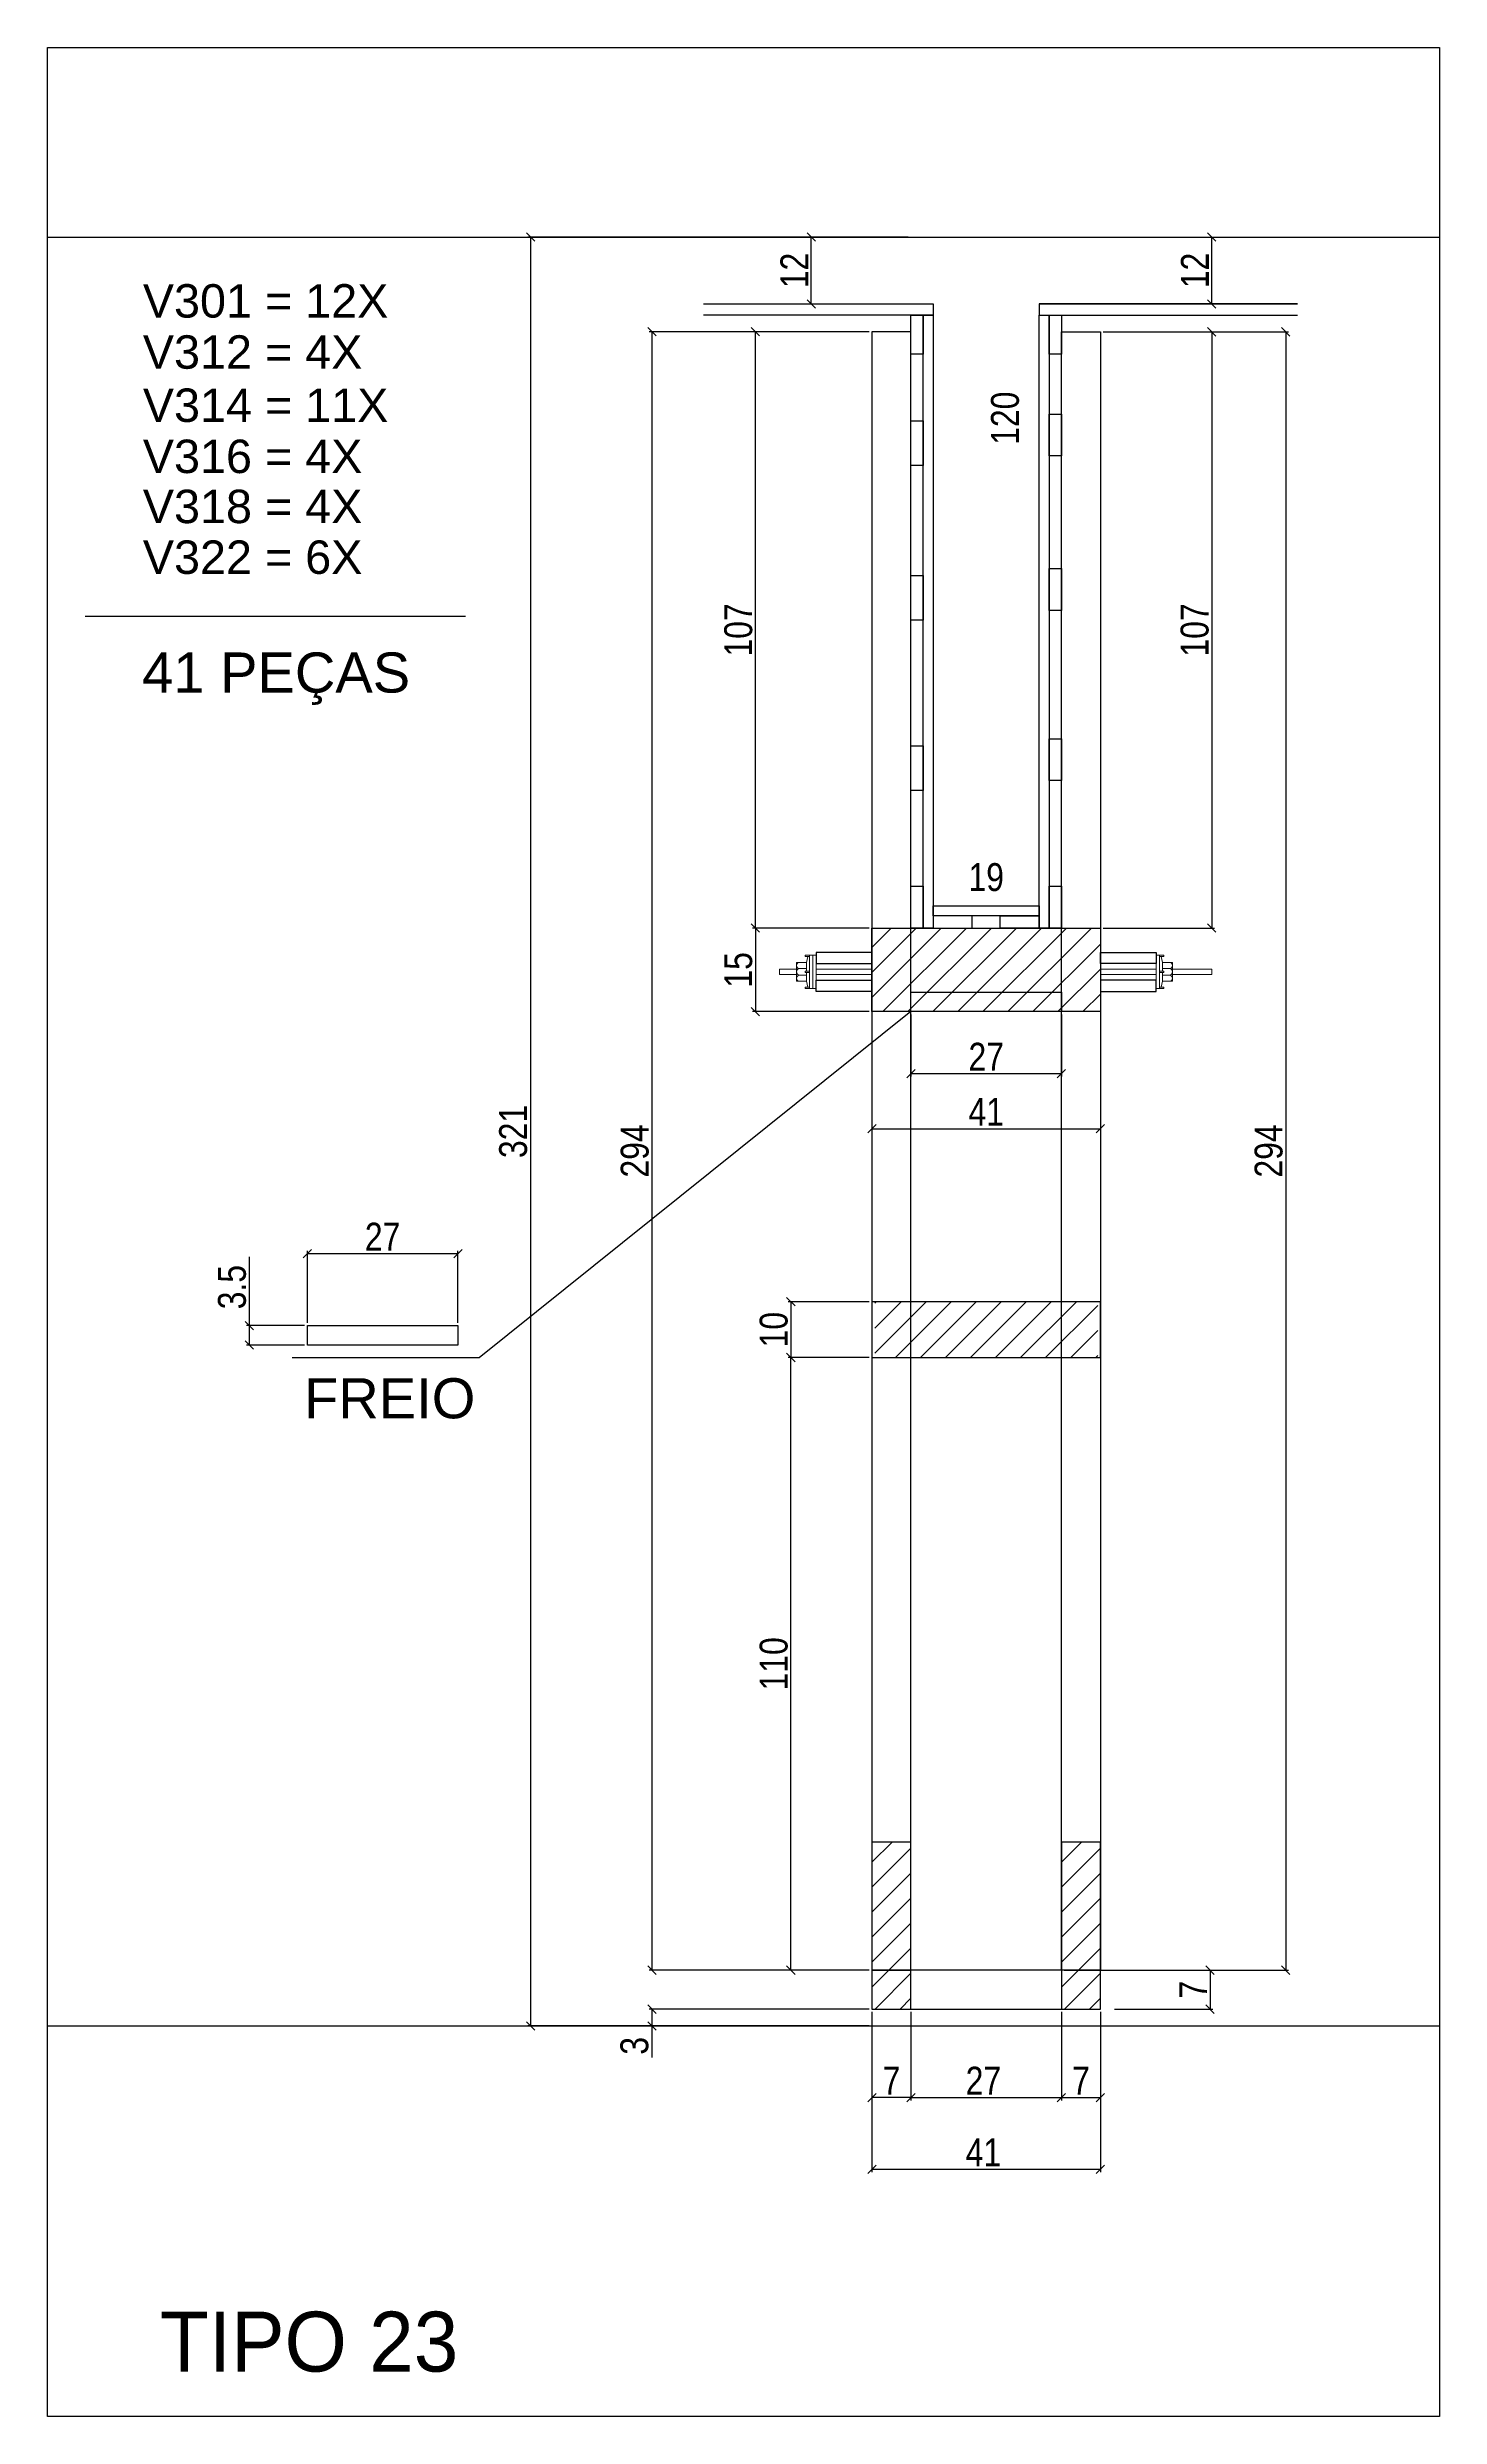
# Model space of a CAD drawing. Header units: millimetres. Extents: x -1501 to 2149, y 662 to 5627.
# Drawn here: x -463 to 37, y 2201 to 3052 of the extents above; entities that cross this region are included whole.
import ezdxf

# ---------------------------------------------------------------- set-up
doc = ezdxf.new("R2010")
doc.units = ezdxf.units.MM
for name, color, linetype in [('1', 1, 'Continuous'), ('COTA', 241, 'Continuous'), ('GARFOS OK', 3, 'Continuous'), ('Painéis', 200, 'Continuous'), ('Resinado', 41, 'Continuous'), ('SARR_3.5x7', 81, 'Continuous'), ('SARR_7x7', 40, 'Continuous'), ('TIRAS REESCORAMENTO', 252, 'Continuous'), ('VIGAS', 3, 'Continuous')]:
    doc.layers.add(name, color=color, linetype=linetype)
doc.layers.add('BARRA_ANCORAGEM', color=1, linetype='Continuous', lineweight=15)
doc.styles.add('COTA TECNICA 2X', font='techl___.ttf', dxfattribs={"height": 10})
doc.styles.add('R80-50', font='arial.ttf', dxfattribs={"height": 10})
doc.styles.add('ROMAS860', font='ROMAS860.SHX', dxfattribs={"height": 8.5})
doc.dimstyles.new('SECAO', dxfattribs={"dimscale": 0.333333, "dimtxt": 5, "dimasz": 9, "dimexe": 3, "dimexo": 3, "dimgap": 3, "dimtad": 1, "dimdec": 1, "dimlfac": 0.5, "dimzin": 12, "dimdsep": 46, "dimtxsty": 'COTA TECNICA 2X', "dimblk1": 'OBLIQUE', "dimblk2": 'OBLIQUE', "dimsah": 1, "dimcen": 0.9, "dimclrd": 4, "dimclre": 4, "dimclrt": 240, "dimadec": 1, "dimazin": 3, "dimtfac": 1, "dimtdec": 1, "dimtmove": 0, "dimatfit": 3, "dimfxl": 1, "dimtolj": 1, "dimtzin": 12, "dimarcsym": 0})

# ---------------------------------------------------------------- blocks, each defined once
blk = doc.blocks.new('_Oblique')
at = {"layer": '1', "color": 0, "lineweight": -2}
blk.add_line((-0.5, -0.5), (0.5, 0.5), dxfattribs=at)
blk = doc.blocks.new('*D549')
at = {"layer": 'COTA', "color": 4, "lineweight": -2, "transparency": 16777216}
for p, q in [((-168.16, 2949.74), (-247.12, 2949.74)), ((-246.12, 2949.74), (-246.12, 2361.64)), ((-168.16, 2361.64), (-247.12, 2361.64))]:
    blk.add_line(p, q, dxfattribs=at)
at = {"layer": 'Defpoints', "color": 0, "transparency": 16777216}
for p in [(-167.16, 2949.74), (-246.12, 2361.64), (-167.16, 2361.64)]:
    blk.add_point(p, dxfattribs=at)
at = {"layer": 'COTA', "color": 4, "lineweight": -2, "transparency": 16777216, "xscale": 3, "yscale": 3, "zscale": 3}
for p, rotation in [((-246.12, 2949.74), 90), ((-246.12, 2361.64), 270)]:
    blk.add_blockref('_Oblique', p, dxfattribs=dict(at, rotation=rotation))
at = {"layer": 'COTA', "color": 240, "transparency": 16777216, "insert": (-252.22, 2655.69), "char_height": 10, "attachment_point": 5, "rotation": 90, "style": 'COTA TECNICA 2X'}
blk.add_mtext('\\A1;294', dxfattribs=at)
blk = doc.blocks.new('*D550')
at = {"layer": 'COTA', "color": 4, "lineweight": -2, "transparency": 16777216}
for p, q in [((-167.16, 2346.64), (-167.16, 2289.19)), ((-85.16, 2346.64), (-85.16, 2289.19)), ((-167.16, 2290.19), (-85.16, 2290.19))]:
    blk.add_line(p, q, dxfattribs=at)
at = {"layer": 'Defpoints', "color": 0, "transparency": 16777216}
for p in [(-167.16, 2347.64), (-85.16, 2347.64), (-85.16, 2290.19)]:
    blk.add_point(p, dxfattribs=at)
at = {"layer": 'COTA', "color": 4, "lineweight": -2, "transparency": 16777216, "xscale": 3, "yscale": 3, "zscale": 3, "rotation": 180}
blk.add_blockref('_Oblique', (-167.16, 2290.19), dxfattribs=at)
at = {"layer": 'COTA', "color": 4, "lineweight": -2, "transparency": 16777216, "xscale": 3, "yscale": 3, "zscale": 3}
blk.add_blockref('_Oblique', (-85.16, 2290.19), dxfattribs=at)
at = {"layer": 'COTA', "color": 240, "transparency": 16777216, "insert": (-127.16, 2296.26), "char_height": 10, "attachment_point": 5, "style": 'COTA TECNICA 2X'}
blk.add_mtext('\\A1;41', dxfattribs=at)
blk = doc.blocks.new('*D551')
at = {"layer": 'COTA', "color": 4, "lineweight": -2, "transparency": 16777216}
for p, q in [((-153.16, 2346.64), (-153.16, 2314.91)), ((-99.16, 2346.64), (-99.16, 2314.91)), ((-153.16, 2315.91), (-99.16, 2315.91))]:
    blk.add_line(p, q, dxfattribs=at)
at = {"layer": 'Defpoints', "color": 0, "transparency": 16777216}
for p in [(-153.16, 2347.64), (-99.16, 2347.64), (-99.16, 2315.91)]:
    blk.add_point(p, dxfattribs=at)
at = {"layer": 'COTA', "color": 4, "lineweight": -2, "transparency": 16777216, "xscale": 3, "yscale": 3, "zscale": 3, "rotation": 180}
blk.add_blockref('_Oblique', (-153.16, 2315.91), dxfattribs=at)
at = {"layer": 'COTA', "color": 4, "lineweight": -2, "transparency": 16777216, "xscale": 3, "yscale": 3, "zscale": 3}
blk.add_blockref('_Oblique', (-99.16, 2315.91), dxfattribs=at)
at = {"layer": 'COTA', "color": 240, "transparency": 16777216, "insert": (-127.16, 2321.98), "char_height": 10, "attachment_point": 5, "style": 'COTA TECNICA 2X'}
blk.add_mtext('\\A1;27', dxfattribs=at)
blk = doc.blocks.new('*D552')
at = {"layer": 'COTA', "color": 4, "lineweight": -2, "transparency": 16777216}
blk.add_line((-99.16, 2315.91), (-85.16, 2315.91), dxfattribs=at)
at = {"layer": 'Defpoints', "color": 0, "transparency": 16777216}
for p in [(-99.16, 2315.91), (-85.16, 2315.91), (-85.16, 2315.91)]:
    blk.add_point(p, dxfattribs=at)
at = {"layer": 'COTA', "color": 4, "lineweight": -2, "transparency": 16777216, "xscale": 3, "yscale": 3, "zscale": 3, "rotation": 180}
blk.add_blockref('_Oblique', (-99.16, 2315.91), dxfattribs=at)
at = {"layer": 'COTA', "color": 4, "lineweight": -2, "transparency": 16777216, "xscale": 3, "yscale": 3, "zscale": 3}
blk.add_blockref('_Oblique', (-85.16, 2315.91), dxfattribs=at)
at = {"layer": 'COTA', "color": 240, "transparency": 16777216, "insert": (-92.16, 2321.98), "char_height": 10, "attachment_point": 5, "style": 'COTA TECNICA 2X'}
blk.add_mtext('\\A1;7', dxfattribs=at)
blk = doc.blocks.new('*D553')
at = {"layer": 'COTA', "color": 4, "lineweight": -2, "transparency": 16777216}
blk.add_line((-153.16, 2315.91), (-167.16, 2315.91), dxfattribs=at)
at = {"layer": 'Defpoints', "color": 0, "transparency": 16777216}
for p in [(-167.16, 2315.91), (-167.16, 2315.91), (-153.16, 2315.91)]:
    blk.add_point(p, dxfattribs=at)
at = {"layer": 'COTA', "color": 4, "lineweight": -2, "transparency": 16777216, "xscale": 3, "yscale": 3, "zscale": 3, "rotation": 180}
blk.add_blockref('_Oblique', (-167.16, 2315.91), dxfattribs=at)
at = {"layer": 'COTA', "color": 4, "lineweight": -2, "transparency": 16777216, "xscale": 3, "yscale": 3, "zscale": 3}
blk.add_blockref('_Oblique', (-153.16, 2315.91), dxfattribs=at)
at = {"layer": 'COTA', "color": 240, "transparency": 16777216, "insert": (-160.16, 2321.98), "char_height": 10, "attachment_point": 5, "style": 'COTA TECNICA 2X'}
blk.add_mtext('\\A1;7', dxfattribs=at)
blk = doc.blocks.new('*D554')
at = {"layer": 'COTA', "color": 4, "lineweight": -2, "transparency": 16777216}
for p, q in [((-168.16, 2601.55), (-197.26, 2601.55)), ((-196.26, 2601.55), (-196.26, 2581.55)), ((-168.16, 2581.55), (-197.26, 2581.55))]:
    blk.add_line(p, q, dxfattribs=at)
at = {"layer": 'Defpoints', "color": 0, "transparency": 16777216}
for p in [(-167.16, 2601.55), (-196.26, 2581.55), (-167.16, 2581.55)]:
    blk.add_point(p, dxfattribs=at)
at = {"layer": 'COTA', "color": 4, "lineweight": -2, "transparency": 16777216, "xscale": 3, "yscale": 3, "zscale": 3}
for p, rotation in [((-196.26, 2601.55), 90), ((-196.26, 2581.55), 270)]:
    blk.add_blockref('_Oblique', p, dxfattribs=dict(at, rotation=rotation))
at = {"layer": 'COTA', "color": 240, "transparency": 16777216, "insert": (-202.36, 2591.55), "char_height": 10, "attachment_point": 5, "rotation": 90, "style": 'COTA TECNICA 2X'}
blk.add_mtext('\\A1;10', dxfattribs=at)
blk = doc.blocks.new('*D555')
at = {"layer": 'COTA', "color": 4, "lineweight": -2, "transparency": 16777216}
for p, q in [((-84.16, 2949.71), (-44.23, 2949.71)), ((-45.23, 2949.71), (-45.23, 2735.69)), ((-84.16, 2735.69), (-44.23, 2735.69))]:
    blk.add_line(p, q, dxfattribs=at)
at = {"layer": 'Defpoints', "color": 0, "transparency": 16777216}
for p in [(-85.16, 2949.71), (-85.16, 2735.69), (-45.23, 2735.69)]:
    blk.add_point(p, dxfattribs=at)
at = {"layer": 'COTA', "color": 4, "lineweight": -2, "transparency": 16777216, "xscale": 3, "yscale": 3, "zscale": 3}
for p, rotation in [((-45.23, 2949.71), 90), ((-45.23, 2735.69), 270)]:
    blk.add_blockref('_Oblique', p, dxfattribs=dict(at, rotation=rotation))
at = {"layer": 'COTA', "color": 240, "transparency": 16777216, "insert": (-51.33, 2842.7), "char_height": 10, "attachment_point": 5, "rotation": 90, "style": 'COTA TECNICA 2X'}
blk.add_mtext('\\A1;107', dxfattribs=at)
blk = doc.blocks.new('*D556')
at = {"layer": 'COTA', "color": 4, "lineweight": -2, "transparency": 16777216}
for p, q in [((-154.16, 2983.74), (-290.62, 2983.74)), ((-289.62, 2983.74), (-289.62, 2341.64)), ((-168.16, 2341.64), (-290.62, 2341.64))]:
    blk.add_line(p, q, dxfattribs=at)
at = {"layer": 'Defpoints', "color": 0, "transparency": 16777216}
for p in [(-153.16, 2983.74), (-289.62, 2341.64), (-167.16, 2341.64)]:
    blk.add_point(p, dxfattribs=at)
at = {"layer": 'COTA', "color": 4, "lineweight": -2, "transparency": 16777216, "xscale": 3, "yscale": 3, "zscale": 3}
for p, rotation in [((-289.62, 2983.74), 90), ((-289.62, 2341.64), 270)]:
    blk.add_blockref('_Oblique', p, dxfattribs=dict(at, rotation=rotation))
at = {"layer": 'COTA', "color": 240, "transparency": 16777216, "insert": (-295.84, 2662.69), "char_height": 10, "attachment_point": 5, "rotation": 90, "style": 'COTA TECNICA 2X'}
blk.add_mtext('\\A1;321', dxfattribs=at)
blk = doc.blocks.new('*D557')
at = {"layer": 'COTA', "color": 4, "lineweight": -2, "transparency": 16777216}
for p, q in [((-168.16, 2347.64), (-247.12, 2347.64)), ((-246.12, 2347.64), (-246.12, 2341.64)), ((-168.16, 2341.64), (-247.12, 2341.64)), ((-246.12, 2341.64), (-246.12, 2330.31))]:
    blk.add_line(p, q, dxfattribs=at)
at = {"layer": 'Defpoints', "color": 0, "transparency": 16777216}
for p in [(-167.16, 2347.64), (-246.12, 2341.64), (-167.16, 2341.64)]:
    blk.add_point(p, dxfattribs=at)
at = {"layer": 'COTA', "color": 4, "lineweight": -2, "transparency": 16777216, "xscale": 3, "yscale": 3, "zscale": 3}
for p, rotation in [((-246.12, 2347.64), 90), ((-246.12, 2341.64), 270)]:
    blk.add_blockref('_Oblique', p, dxfattribs=dict(at, rotation=rotation))
at = {"layer": 'COTA', "color": 240, "transparency": 16777216, "insert": (-252.34, 2334.48), "char_height": 10, "attachment_point": 5, "rotation": 90, "style": 'COTA TECNICA 2X'}
blk.add_mtext('\\A1;3', dxfattribs=at)
blk = doc.blocks.new('*D558')
at = {"layer": 'Defpoints', "color": 0, "transparency": 16777216}
for p in [(-120.12, 2983.74), (-113.27, 2983.74), (-120.12, 2743.69)]:
    blk.add_point(p, dxfattribs=at)
at = {"layer": 'COTA', "color": 240, "transparency": 16777216, "insert": (-119.37, 2918.71), "char_height": 10, "attachment_point": 5, "rotation": 90, "style": 'COTA TECNICA 2X'}
blk.add_mtext('\\A1;120', dxfattribs=at)
blk = doc.blocks.new('*D559')
at = {"layer": 'Defpoints', "color": 0, "transparency": 16777216}
for p in [(-145.16, 2747.84), (-107.16, 2747.84), (-107.16, 2747.84)]:
    blk.add_point(p, dxfattribs=at)
at = {"layer": 'COTA', "color": 240, "transparency": 16777216, "insert": (-126.16, 2753.93), "char_height": 10, "attachment_point": 5, "style": 'COTA TECNICA 2X'}
blk.add_mtext('\\A1;19', dxfattribs=at)
blk = doc.blocks.new('*D560')
at = {"layer": 'COTA', "color": 4, "lineweight": -2, "transparency": 16777216}
for p, q in [((-168.16, 2581.55), (-197.26, 2581.55)), ((-196.26, 2361.64), (-196.26, 2581.55)), ((-169.16, 2361.64), (-197.26, 2361.64))]:
    blk.add_line(p, q, dxfattribs=at)
at = {"layer": 'Defpoints', "color": 0, "transparency": 16777216}
for p in [(-196.26, 2581.55), (-167.16, 2581.55), (-168.16, 2361.64)]:
    blk.add_point(p, dxfattribs=at)
at = {"layer": 'COTA', "color": 4, "lineweight": -2, "transparency": 16777216, "xscale": 3, "yscale": 3, "zscale": 3}
for p, rotation in [((-196.26, 2581.55), 90), ((-196.26, 2361.64), 270)]:
    blk.add_blockref('_Oblique', p, dxfattribs=dict(at, rotation=rotation))
at = {"layer": 'COTA', "color": 240, "transparency": 16777216, "insert": (-202.36, 2471.6), "char_height": 10, "attachment_point": 5, "rotation": 90, "style": 'COTA TECNICA 2X'}
blk.add_mtext('\\A1;110', dxfattribs=at)
blk = doc.blocks.new('*D561')
at = {"layer": 'COTA', "color": 4, "lineweight": -2, "transparency": 16777216}
for p, q in [((-57.56, 2983.74), (-44.23, 2983.74)), ((-45.23, 2959.74), (-45.23, 2983.74)), ((-57.56, 2959.74), (-44.23, 2959.74))]:
    blk.add_line(p, q, dxfattribs=at)
at = {"layer": 'Defpoints', "color": 0, "transparency": 16777216}
for p in [(-58.56, 2983.74), (-45.23, 2983.74), (-58.56, 2959.74)]:
    blk.add_point(p, dxfattribs=at)
at = {"layer": 'COTA', "color": 4, "lineweight": -2, "transparency": 16777216, "xscale": 3, "yscale": 3, "zscale": 3}
for p, rotation in [((-45.23, 2983.74), 90), ((-45.23, 2959.74), 270)]:
    blk.add_blockref('_Oblique', p, dxfattribs=dict(at, rotation=rotation))
at = {"layer": 'COTA', "color": 240, "transparency": 16777216, "insert": (-51.28, 2971.74), "char_height": 10, "attachment_point": 5, "rotation": 90, "style": 'COTA TECNICA 2X'}
blk.add_mtext('\\A1;12', dxfattribs=at)
blk = doc.blocks.new('*D562')
at = {"layer": 'COTA', "color": 4, "lineweight": -2, "transparency": 16777216}
for p, q in [((-83.16, 2949.71), (-17.68, 2949.71)), ((-18.68, 2949.71), (-18.68, 2361.64)), ((-83.16, 2361.64), (-17.68, 2361.64))]:
    blk.add_line(p, q, dxfattribs=at)
at = {"layer": 'Defpoints', "color": 0, "transparency": 16777216}
for p in [(-84.16, 2949.71), (-84.16, 2361.64), (-18.68, 2361.64)]:
    blk.add_point(p, dxfattribs=at)
at = {"layer": 'COTA', "color": 4, "lineweight": -2, "transparency": 16777216, "xscale": 3, "yscale": 3, "zscale": 3}
for p, rotation in [((-18.68, 2949.71), 90), ((-18.68, 2361.64), 270)]:
    blk.add_blockref('_Oblique', p, dxfattribs=dict(at, rotation=rotation))
at = {"layer": 'COTA', "color": 240, "transparency": 16777216, "insert": (-24.79, 2655.68), "char_height": 10, "attachment_point": 5, "rotation": 90, "style": 'COTA TECNICA 2X'}
blk.add_mtext('\\A1;294', dxfattribs=at)
blk = doc.blocks.new('*D563')
at = {"layer": 'COTA', "color": 4, "lineweight": -2, "transparency": 16777216}
for p, q in [((-98.16, 2361.64), (-44.83, 2361.64)), ((-45.83, 2361.64), (-45.83, 2347.64)), ((-80.1, 2347.64), (-44.83, 2347.64))]:
    blk.add_line(p, q, dxfattribs=at)
at = {"layer": 'Defpoints', "color": 0, "transparency": 16777216}
for p in [(-99.16, 2361.64), (-81.1, 2347.64), (-45.83, 2347.64)]:
    blk.add_point(p, dxfattribs=at)
at = {"layer": 'COTA', "color": 4, "lineweight": -2, "transparency": 16777216, "xscale": 3, "yscale": 3, "zscale": 3}
for p, rotation in [((-45.83, 2361.64), 90), ((-45.83, 2347.64), 270)]:
    blk.add_blockref('_Oblique', p, dxfattribs=dict(at, rotation=rotation))
at = {"layer": 'COTA', "color": 240, "transparency": 16777216, "insert": (-51.91, 2354.64), "char_height": 10, "attachment_point": 5, "rotation": 90, "style": 'COTA TECNICA 2X'}
blk.add_mtext('\\A1;7', dxfattribs=at)
blk = doc.blocks.new('*D564')
at = {"layer": 'COTA', "color": 4, "lineweight": -2, "transparency": 16777216}
for p, q in [((-188.93, 2959.74), (-188.93, 2983.74)), ((-187.93, 2983.74), (-187.93, 2983.74)), ((-187.93, 2959.74), (-187.93, 2959.74))]:
    blk.add_line(p, q, dxfattribs=at)
at = {"layer": 'Defpoints', "color": 0, "transparency": 16777216}
for p in [(-188.93, 2983.74), (-188.93, 2983.74), (-188.93, 2959.74)]:
    blk.add_point(p, dxfattribs=at)
at = {"layer": 'COTA', "color": 4, "lineweight": -2, "transparency": 16777216, "xscale": 3, "yscale": 3, "zscale": 3}
for p, rotation in [((-188.93, 2983.74), 90), ((-188.93, 2959.74), 270)]:
    blk.add_blockref('_Oblique', p, dxfattribs=dict(at, rotation=rotation))
at = {"layer": 'COTA', "color": 240, "transparency": 16777216, "insert": (-194.99, 2971.74), "char_height": 10, "attachment_point": 5, "rotation": 90, "style": 'COTA TECNICA 2X'}
blk.add_mtext('\\A1;12', dxfattribs=at)
blk = doc.blocks.new('A$C51C4441F')
at = {"layer": 'BARRA_ANCORAGEM'}
for p, q in [((-2.25, 3.4), (-5.81, 3.39)), ((-5.81, 3.39), (-5.81, -3.39)), ((-2.25, 1.2), (-5.02, 1.2)), ((-2.25, 3.4), (-1.79, 5.5)), ((-2.25, 3.4), (-2.25, 3.4)), ((-2.25, 3.4), (-2.25, 0.25)), ((-2.25, -3.4), (-5.81, -3.39)), ((-2.25, -1.2), (-5.02, -1.2)), ((-2.25, -0.25), (-2.25, -3.4)), ((-2.25, -3.4), (-1.79, -5.5))]:
    blk.add_line(p, q, dxfattribs=at)
for points in [[(-2.7, 6), (-1.2, 6), (-1.2, 5.5), (-2.7, 5.5)], [(-2.7, 0.25), (-1.2, 0.25), (-1.2, -0.25), (-2.7, -0.25)], [(-1.2, -6), (0, -6), (0, 6), (-1.2, 6)], [(-2.7, -6), (-1.2, -6), (-1.2, -5.5), (-2.7, -5.5)]]:
    blk.add_lwpolyline(points, close=True, dxfattribs=at)
for centre, radius, start, end in [((-4.66, 2.3), 1.15, 107.78452, 252.2718), ((-4.52, 0), 1.3, 112.64802, 247.40829), ((-4.66, -2.3), 1.15, 107.78452, 252.2718)]:
    blk.add_arc(centre, radius, start, end, dxfattribs=at)
blk = doc.blocks.new('*D565')
at = {"layer": 'COTA', "color": 4, "lineweight": -2, "transparency": 16777216}
for p, q in [((-390.5, 2593.02), (-390.5, 2617.63)), ((-370.72, 2593.02), (-391.5, 2593.02)), ((-370.72, 2586.02), (-391.5, 2586.02)), ((-390.5, 2586.02), (-390.5, 2593.02))]:
    blk.add_line(p, q, dxfattribs=at)
at = {"layer": 'Defpoints', "color": 0, "transparency": 16777216}
for p in [(-390.5, 2593.02), (-369.72, 2593.02), (-369.72, 2586.02)]:
    blk.add_point(p, dxfattribs=at)
at = {"layer": 'COTA', "color": 4, "lineweight": -2, "transparency": 16777216, "xscale": 3, "yscale": 3, "zscale": 3}
for p, rotation in [((-390.5, 2593.02), 90), ((-390.5, 2586.02), 270)]:
    blk.add_blockref('_Oblique', p, dxfattribs=dict(at, rotation=rotation))
at = {"layer": 'COTA', "color": 240, "transparency": 16777216, "insert": (-396.72, 2606.82), "char_height": 10, "attachment_point": 5, "rotation": 90, "style": 'COTA TECNICA 2X'}
blk.add_mtext('\\A1;3.5', dxfattribs=at)
blk = doc.blocks.new('*D640')
at = {"layer": 'COTA', "color": 4, "lineweight": -2, "transparency": 16777216}
for p, q in [((-369.72, 2594.02), (-369.72, 2619.86)), ((-315.72, 2594.02), (-315.72, 2619.86)), ((-369.72, 2618.86), (-315.72, 2618.86))]:
    blk.add_line(p, q, dxfattribs=at)
at = {"layer": 'Defpoints', "color": 0, "transparency": 16777216}
for p in [(-315.72, 2618.86), (-369.72, 2593.02), (-315.72, 2593.02)]:
    blk.add_point(p, dxfattribs=at)
at = {"layer": 'COTA', "color": 4, "lineweight": -2, "transparency": 16777216, "xscale": 3, "yscale": 3, "zscale": 3, "rotation": 180}
blk.add_blockref('_Oblique', (-369.72, 2618.86), dxfattribs=at)
at = {"layer": 'COTA', "color": 4, "lineweight": -2, "transparency": 16777216, "xscale": 3, "yscale": 3, "zscale": 3}
blk.add_blockref('_Oblique', (-315.72, 2618.86), dxfattribs=at)
at = {"layer": 'COTA', "color": 240, "transparency": 16777216, "insert": (-342.72, 2624.93), "char_height": 10, "attachment_point": 5, "style": 'COTA TECNICA 2X'}
blk.add_mtext('\\A1;27', dxfattribs=at)
blk = doc.blocks.new('*D566')
at = {"layer": 'COTA', "color": 4, "lineweight": -2, "transparency": 16777216}
for p, q in [((-168.16, 2949.74), (-209.96, 2949.74)), ((-208.96, 2735.69), (-208.96, 2949.74)), ((-168.16, 2735.69), (-209.96, 2735.69))]:
    blk.add_line(p, q, dxfattribs=at)
at = {"layer": 'Defpoints', "color": 0, "transparency": 16777216}
for p in [(-208.96, 2949.74), (-167.16, 2949.74), (-167.16, 2735.69)]:
    blk.add_point(p, dxfattribs=at)
at = {"layer": 'COTA', "color": 4, "lineweight": -2, "transparency": 16777216, "xscale": 3, "yscale": 3, "zscale": 3}
for p, rotation in [((-208.96, 2949.74), 90), ((-208.96, 2735.69), 270)]:
    blk.add_blockref('_Oblique', p, dxfattribs=dict(at, rotation=rotation))
at = {"layer": 'COTA', "color": 240, "transparency": 16777216, "insert": (-215.06, 2842.71), "char_height": 10, "attachment_point": 5, "rotation": 90, "style": 'COTA TECNICA 2X'}
blk.add_mtext('\\A1;107', dxfattribs=at)
blk = doc.blocks.new('*D567')
at = {"layer": 'COTA', "color": 4, "lineweight": -2, "transparency": 16777216}
for p, q in [((-168.16, 2735.69), (-209.96, 2735.69)), ((-208.96, 2735.69), (-208.96, 2705.69)), ((-168.16, 2705.69), (-209.96, 2705.69))]:
    blk.add_line(p, q, dxfattribs=at)
at = {"layer": 'Defpoints', "color": 0, "transparency": 16777216}
for p in [(-167.16, 2735.69), (-208.96, 2705.69), (-167.16, 2705.69)]:
    blk.add_point(p, dxfattribs=at)
at = {"layer": 'COTA', "color": 4, "lineweight": -2, "transparency": 16777216, "xscale": 3, "yscale": 3, "zscale": 3}
for p, rotation in [((-208.96, 2735.69), 90), ((-208.96, 2705.69), 270)]:
    blk.add_blockref('_Oblique', p, dxfattribs=dict(at, rotation=rotation))
at = {"layer": 'COTA', "color": 240, "transparency": 16777216, "insert": (-215.07, 2720.69), "char_height": 10, "attachment_point": 5, "rotation": 90, "style": 'COTA TECNICA 2X'}
blk.add_mtext('\\A1;15', dxfattribs=at)
blk = doc.blocks.new('*D568')
at = {"layer": 'COTA', "color": 4, "lineweight": -2, "transparency": 16777216}
for p, q in [((-153.16, 2704.69), (-153.16, 2682.45)), ((-99.16, 2704.69), (-99.16, 2682.45)), ((-153.16, 2683.45), (-99.16, 2683.45))]:
    blk.add_line(p, q, dxfattribs=at)
at = {"layer": 'Defpoints', "color": 0, "transparency": 16777216}
for p in [(-153.16, 2705.69), (-99.16, 2705.69), (-99.16, 2683.45)]:
    blk.add_point(p, dxfattribs=at)
at = {"layer": 'COTA', "color": 4, "lineweight": -2, "transparency": 16777216, "xscale": 3, "yscale": 3, "zscale": 3, "rotation": 180}
blk.add_blockref('_Oblique', (-153.16, 2683.45), dxfattribs=at)
at = {"layer": 'COTA', "color": 4, "lineweight": -2, "transparency": 16777216, "xscale": 3, "yscale": 3, "zscale": 3}
blk.add_blockref('_Oblique', (-99.16, 2683.45), dxfattribs=at)
at = {"layer": 'COTA', "color": 240, "transparency": 16777216, "insert": (-126.16, 2689.52), "char_height": 10, "attachment_point": 5, "style": 'COTA TECNICA 2X'}
blk.add_mtext('\\A1;27', dxfattribs=at)
blk = doc.blocks.new('*D569')
at = {"layer": 'COTA', "color": 4, "lineweight": -2, "transparency": 16777216}
for p, q in [((-167.16, 2704.69), (-167.16, 2662.65)), ((-85.16, 2704.69), (-85.16, 2662.65)), ((-167.16, 2663.65), (-85.16, 2663.65))]:
    blk.add_line(p, q, dxfattribs=at)
at = {"layer": 'Defpoints', "color": 0, "transparency": 16777216}
for p in [(-167.16, 2705.69), (-85.16, 2705.69), (-85.16, 2663.65)]:
    blk.add_point(p, dxfattribs=at)
at = {"layer": 'COTA', "color": 4, "lineweight": -2, "transparency": 16777216, "xscale": 3, "yscale": 3, "zscale": 3, "rotation": 180}
blk.add_blockref('_Oblique', (-167.16, 2663.65), dxfattribs=at)
at = {"layer": 'COTA', "color": 4, "lineweight": -2, "transparency": 16777216, "xscale": 3, "yscale": 3, "zscale": 3}
blk.add_blockref('_Oblique', (-85.16, 2663.65), dxfattribs=at)
at = {"layer": 'COTA', "color": 240, "transparency": 16777216, "insert": (-126.16, 2669.73), "char_height": 10, "attachment_point": 5, "style": 'COTA TECNICA 2X'}
blk.add_mtext('\\A1;41', dxfattribs=at)

msp = doc.modelspace()

# ---------------------------------------------------------------- hatches: boundary and pattern name
at = {"layer": 'COTA'}
h = msp.add_hatch(dxfattribs=at)
h.set_pattern_fill('ANSI31', color=256, scale=2, style=0)
h.set_pattern_definition([(45, (-24782.1103, -210561.381), (-4.49012806, 4.49012806), [])])
h.paths.add_polyline_path([(-85.16, 2705.69), (-85.16, 2735.69), (-167.16, 2735.69), (-167.16, 2705.69)])
h = msp.add_hatch(dxfattribs=at)
h.set_pattern_fill('ANSI31', color=256, scale=2, style=0)
h.set_pattern_definition([(45, (-26294.763, -194691.2387), (-4.49012806, 4.49012806), [])])
h.paths.add_polyline_path([(-86.16, 2601.55), (-166.16, 2601.55), (-166.16, 2581.55), (-86.16, 2581.55)])
h = msp.add_hatch(dxfattribs=at)
h.set_pattern_fill('ANSI31', color=256, scale=2, style=0)
h.set_pattern_definition([(45, (-20011.378, -3461.547), (-4.490128, 4.490128), [])])
h.paths.add_polyline_path([(-167.16, 2347.64), (-153.16, 2347.64), (-153.16, 2407.64), (-167.16, 2407.64)])
h = msp.add_hatch(dxfattribs=at)
h.set_pattern_fill('ANSI31', color=256, scale=2, style=0)
h.set_pattern_definition([(45, (-19943.378, -3461.547), (-4.490128, 4.490128), [])])
h.paths.add_polyline_path([(-99.16, 2347.64), (-85.16, 2347.64), (-85.16, 2407.64), (-99.16, 2407.64)])

# ---------------------------------------------------------------- linework, layer by layer
at = {"linetype": 'Continuous'}
msp.add_lwpolyline([(-145.16, 2347.64), (-85.16, 2347.64), (-85.16, 2361.64), (-167.16, 2361.64), (-167.16, 2347.64), (-145.16, 2347.64)], dxfattribs=at)
at = {"layer": 'BARRA_ANCORAGEM'}
for points in [[(-188.36, 2725.98), (-187.16, 2725.98), (-187.16, 2713.98), (-188.36, 2713.98)], [(-63.96, 2725.98), (-65.16, 2725.98), (-65.16, 2713.98), (-63.96, 2713.98)], [(-200.36, 2718.98), (-194.17, 2718.98), (-194.17, 2720.98), (-200.36, 2720.98)], [(-187.16, 2718.98), (-167.16, 2718.98), (-167.16, 2720.98), (-187.16, 2720.98)], [(-65.16, 2718.98), (-85.16, 2718.98), (-85.16, 2720.98), (-65.16, 2720.98)], [(-59.34, 2718.98), (-45.16, 2718.98), (-45.16, 2720.98), (-59.34, 2720.98)]]:
    msp.add_lwpolyline(points, close=True, dxfattribs=at)
at = {"layer": 'COTA', "color": 1}
for p, q in [((-462.99, 2983.74), (36.51, 2983.74)), ((-462.99, 2341.64), (36.51, 2341.64))]:
    msp.add_line(p, q, dxfattribs=at)
at = {"layer": 'GARFOS OK', "color": 3}
for p, q in [((-153.16, 2705.69), (-308.11, 2581.49)), ((-308.11, 2581.49), (-375.14, 2581.49))]:
    msp.add_line(p, q, dxfattribs=at)
at = {"layer": 'Painéis'}
for points in [[(-85.16, 2705.69), (-167.16, 2705.69), (-167.16, 2735.69), (-85.16, 2735.69)], [(-167.16, 2347.64), (-153.16, 2347.64), (-153.16, 2407.64), (-167.16, 2407.64)], [(-99.16, 2347.64), (-85.16, 2347.64), (-85.16, 2407.64), (-99.16, 2407.64)]]:
    msp.add_lwpolyline(points, close=True, dxfattribs=at)
msp.add_lwpolyline([(-167.16, 2581.55), (-85.16, 2581.55), (-85.16, 2601.55), (-167.16, 2601.55), (-167.16, 2581.55)], dxfattribs=at)
at = {"layer": 'Resinado'}
msp.add_line((-107.16, 2959.74), (-14.5, 2959.74), dxfattribs=at)
at = {"layer": 'SARR_3.5x7', "linetype": 'Continuous'}
msp.add_lwpolyline([(-369.72, 2593.02), (-315.72, 2593.02), (-315.72, 2586.02), (-369.72, 2586.02)], close=True, dxfattribs=at)
at = {"layer": 'SARR_7x7', "linetype": 'Continuous'}
for points in [[(-167.16, 2361.64), (-153.16, 2361.64), (-153.16, 2949.74), (-167.16, 2949.74)], [(-85.16, 2361.64), (-99.16, 2361.64), (-99.16, 2949.71), (-85.16, 2949.71)], [(-153.16, 2712.69), (-99.16, 2712.69), (-99.16, 2705.69), (-153.16, 2705.69)]]:
    msp.add_lwpolyline(points, close=True, dxfattribs=at)
at = {"layer": 'TIRAS REESCORAMENTO', "linetype": 'ByBlock'}
for p, q in [((-227.64, 2983.74), (-14.01, 2983.74)), ((-107.16, 2955.74), (-14.5, 2955.74))]:
    msp.add_line(p, q, dxfattribs=at)
for points in [[(-227.64, 2959.74), (-145.16, 2959.74), (-145.16, 2955.74), (-227.64, 2955.74)], [(-14.5, 2959.74), (-107.16, 2959.74), (-107.16, 2955.74), (-14.5, 2955.74)], [(-145.16, 2735.69), (-148.76, 2735.69), (-148.76, 2955.74), (-145.16, 2955.74), (-145.16, 2735.69)], [(-103.56, 2735.69), (-107.16, 2735.69), (-107.16, 2955.74), (-103.56, 2955.74), (-103.56, 2735.69)]]:
    msp.add_lwpolyline(points, dxfattribs=at)
for points in [[(-153.16, 2955.74), (-148.76, 2955.74), (-148.76, 2941.74), (-153.16, 2941.74)], [(-103.56, 2955.74), (-99.16, 2955.74), (-99.16, 2941.74), (-103.56, 2941.74)], [(-153.16, 2917.71), (-148.76, 2917.71), (-148.76, 2901.71), (-153.16, 2901.71)], [(-103.56, 2920.21), (-99.16, 2920.21), (-99.16, 2905.21), (-103.56, 2905.21)], [(-153.16, 2862.22), (-148.76, 2862.22), (-148.76, 2846.22), (-153.16, 2846.22)], [(-103.56, 2864.72), (-99.16, 2864.72), (-99.16, 2849.72), (-103.56, 2849.72)], [(-153.16, 2801.12), (-148.76, 2801.12), (-148.76, 2785.12), (-153.16, 2785.12)], [(-103.56, 2803.62), (-99.16, 2803.62), (-99.16, 2788.62), (-103.56, 2788.62)], [(-153.16, 2750.69), (-148.76, 2750.69), (-148.76, 2735.69), (-153.16, 2735.69)], [(-103.56, 2750.69), (-99.16, 2750.69), (-99.16, 2735.69), (-103.56, 2735.69)], [(-107.16, 2740.09), (-145.16, 2740.09), (-145.16, 2743.69), (-107.16, 2743.69)], [(-131.16, 2735.69), (-131.16, 2740.09), (-145.16, 2740.09), (-145.16, 2735.69)], [(-121.19, 2735.69), (-121.19, 2740.09), (-107.16, 2740.09), (-107.16, 2735.69)], [(-187.16, 2722.98), (-167.16, 2722.98), (-167.16, 2726.98), (-187.16, 2726.98)], [(-65.16, 2722.98), (-85.16, 2722.98), (-85.16, 2726.98), (-65.16, 2726.98)], [(-187.16, 2716.98), (-167.16, 2716.98), (-167.16, 2712.98), (-187.16, 2712.98)], [(-65.16, 2716.98), (-85.16, 2716.98), (-85.16, 2712.98), (-65.16, 2712.98)]]:
    msp.add_lwpolyline(points, close=True, dxfattribs=at)
at = {"layer": 'VIGAS', "color": 7}
msp.add_line((-449.4, 2847.67), (-313.03, 2847.67), dxfattribs=at)
at = {"layer": 'VIGAS'}
msp.add_lwpolyline([(36.51, 2201.39), (-462.99, 2201.39), (-462.99, 3051.82), (36.51, 3051.82)], close=True, dxfattribs=at)

# ---------------------------------------------------------------- block references
at = {"layer": 'BARRA_ANCORAGEM', "xscale": -1, "rotation": 180}
msp.add_blockref('A$C51C4441F', (-188.36, 2719.98), dxfattribs=at)
at = {"layer": 'BARRA_ANCORAGEM', "xscale": -1}
msp.add_blockref('A$C51C4441F', (-65.16, 2719.98), dxfattribs=at)

# ---------------------------------------------------------------- texts
at = {"layer": 'COTA', "color": 7, "style": 'ROMAS860'}
msp.add_text('TIPO 23', height=21.505, dxfattribs=at).set_placement((-422.64, 2217.55))
at = {"layer": 'VIGAS', "color": 7, "style": 'R80-50'}
for s, p in [('V301 = 12X', (-428.74, 2954.82)), ('V312 = 4X', (-428.74, 2936.47)), ('V314 = 11X', (-428.74, 2917.37)), ('V316 = 4X', (-428.74, 2899.02)), ('V318 = 4X', (-428.74, 2881.04)), ('V322 = 6X', (-428.74, 2862.83))]:
    msp.add_text(s, height=12, dxfattribs=at).set_placement(p)
at = {"layer": 'VIGAS', "color": 7, "char_height": 14.4, "attachment_point": 1, "style": 'R80-50'}
for s, insert in [('41 PEÇAS', (-428.99, 2834.62)), ('FREIO', (-370.91, 2574.12))]:
    msp.add_mtext_dynamic_manual_height_columns(s, width=162.221, gutter_width=50, heights=[0], dxfattribs=dict(at, insert=insert))

# ---------------------------------------------------------------- dimensions: what is measured, and where the dimension line sits
at = {"layer": 'COTA', "color": 3}
for base, p1, p2, picture, middle in [((-289.6229, 2341.6437), (-153.1596, 2983.7369), (-167.1596, 2341.6437), '*D556', (-295.8422, 2662.6903)), ((-188.93, 2983.74), (-188.93, 2959.74), (-188.93, 2983.74), '*D564', (-194.99, 2971.74)), ((-45.23, 2983.74), (-58.56, 2959.74), (-58.56, 2983.74), '*D561', (-51.28, 2971.74)), ((-246.1195, 2361.6437), (-167.1596, 2949.7369), (-167.1596, 2361.6437), '*D549', (-252.2218, 2655.6903)), ((-208.96, 2949.74), (-167.16, 2735.69), (-167.16, 2949.74), '*D566', (-215.06, 2842.71)), ((-45.23, 2735.69), (-85.16, 2949.71), (-85.16, 2735.69), '*D555', (-51.33, 2842.7)), ((-18.68, 2361.64), (-84.16, 2949.71), (-84.16, 2361.64), '*D562', (-24.79, 2655.68)), ((-208.96, 2705.69), (-167.16, 2735.69), (-167.16, 2705.69), '*D567', (-215.07, 2720.69)), ((-390.5, 2593.02), (-369.72, 2586.02), (-369.72, 2593.02), '*D565', (-396.72, 2606.82)), ((-196.26, 2581.55), (-167.16, 2601.55), (-167.16, 2581.55), '*D554', (-202.36, 2591.55)), ((-196.26, 2581.55), (-168.16, 2361.64), (-167.16, 2581.55), '*D560', (-202.36, 2471.6)), ((-45.83, 2347.64), (-99.16, 2361.64), (-81.1, 2347.64), '*D563', (-51.91, 2354.64)), ((-246.12, 2341.64), (-167.16, 2347.64), (-167.16, 2341.64), '*D557', (-252.34, 2334.48))]:
    dim = msp.add_linear_dim(base=base, p1=p1, p2=p2, angle=90, dimstyle='SECAO', dxfattribs=at)
    dim.commit()
    dim.dimension.update_dxf_attribs({"geometry": picture, "text_midpoint": middle})
dim = msp.add_linear_dim(base=(-113.27, 2983.74), p1=(-120.12, 2743.69), p2=(-120.12, 2983.74), angle=90, dimstyle='SECAO', override={"dimse1": 1, "dimse2": 1, "dimsd1": 1, "dimsd2": 1}, dxfattribs=at)
dim.commit()
dim.dimension.update_dxf_attribs({"geometry": '*D558', "text_midpoint": (-113.27, 2918.71), "dimtype": 160})
dim = msp.add_linear_dim(base=(-107.16, 2747.84), p1=(-145.16, 2747.84), p2=(-107.16, 2747.84), dimstyle='SECAO', override={"dimse1": 1, "dimse2": 1, "dimsd1": 1, "dimsd2": 1}, dxfattribs=at)
dim.commit()
dim.dimension.update_dxf_attribs({"geometry": '*D559', "text_midpoint": (-126.16, 2753.93)})
for base, p1, p2, picture, middle in [((-85.16, 2663.65), (-167.16, 2705.69), (-85.16, 2705.69), '*D569', (-126.16, 2669.73)), ((-99.16, 2683.45), (-153.16, 2705.69), (-99.16, 2705.69), '*D568', (-126.16, 2689.52)), ((-315.72, 2618.86), (-369.72, 2593.02), (-315.72, 2593.02), '*D640', (-342.72, 2624.93)), ((-167.16, 2315.91), (-153.16, 2315.91), (-167.16, 2315.91), '*D553', (-160.16, 2321.98))]:
    dim = msp.add_linear_dim(base=base, p1=p1, p2=p2, dimstyle='SECAO', dxfattribs=at)
    dim.commit()
    dim.dimension.update_dxf_attribs({"geometry": picture, "text_midpoint": middle})
for base, p1, p2, picture, middle in [((-85.16, 2290.19), (-167.16, 2347.64), (-85.16, 2347.64), '*D550', (-127.16, 2290.19)), ((-99.16, 2315.91), (-153.16, 2347.64), (-99.16, 2347.64), '*D551', (-127.16, 2315.91)), ((-85.16, 2315.91), (-99.16, 2315.91), (-85.16, 2315.91), '*D552', (-92.16, 2315.91))]:
    dim = msp.add_linear_dim(base=base, p1=p1, p2=p2, dimstyle='SECAO', dxfattribs=at)
    dim.commit()
    dim.dimension.update_dxf_attribs({"geometry": picture, "text_midpoint": middle, "dimtype": 160})

doc.saveas('drawing.dxf')
